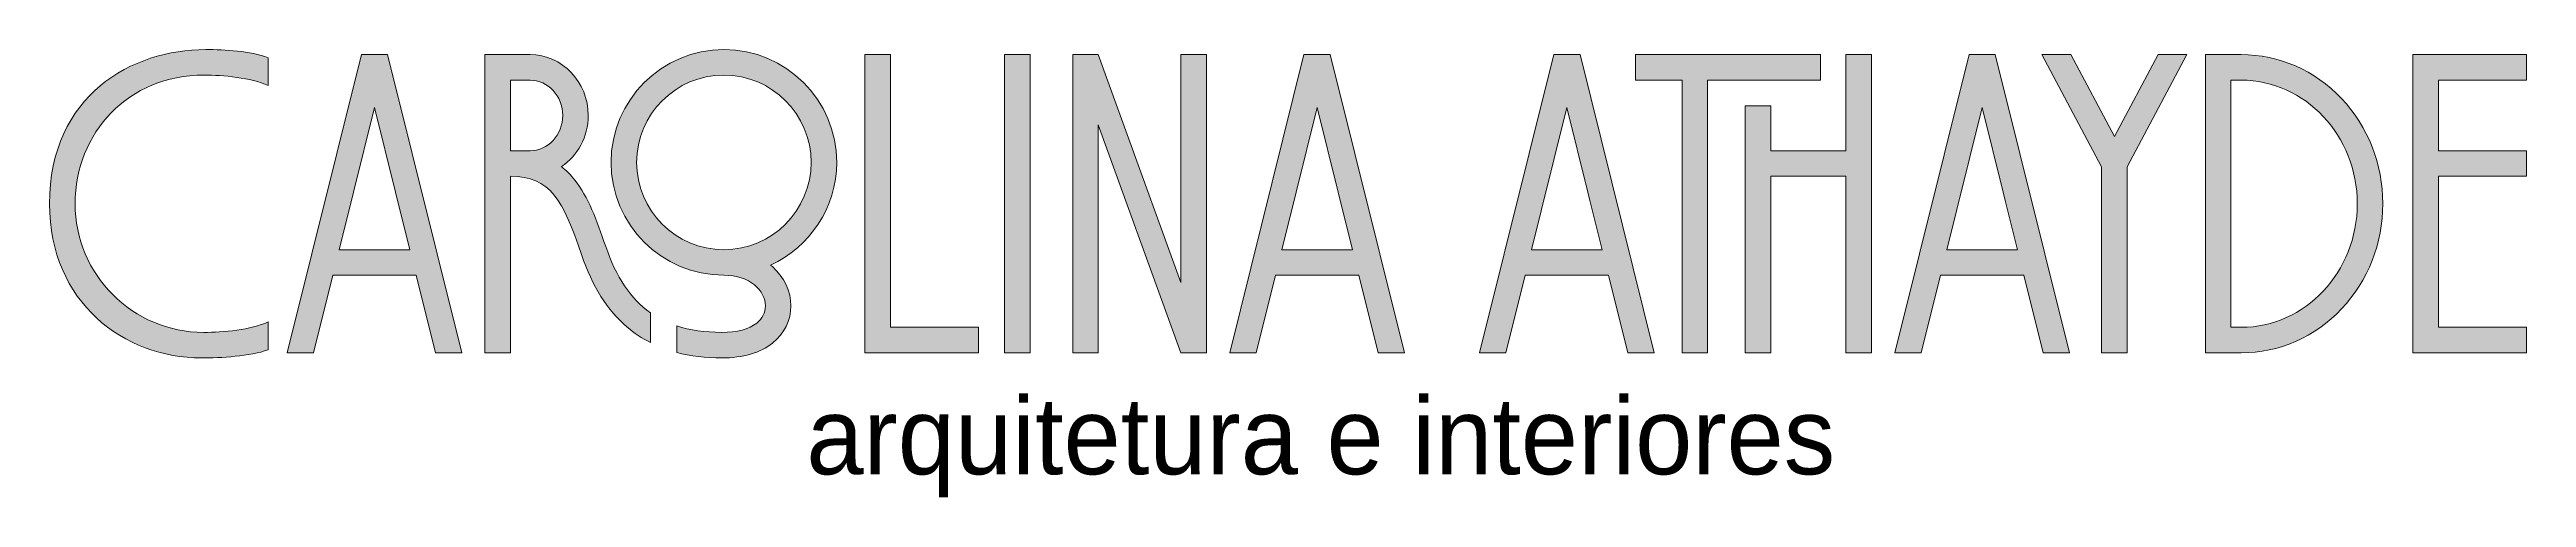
# Model space of a CAD drawing. Extents: x 198 to 882, y -171 to -47.
import ezdxf

# ---------------------------------------------------------------- set-up
doc = ezdxf.new("R2010")
doc.units = 0
doc.header["$MEASUREMENT"] = 0
doc.layers.add('Camada 1', color=7, linetype='Continuous', lineweight=0)

# ---------------------------------------------------------------- blocks, each defined once
blk = doc.blocks.new('Block_1')
at = {"layer": 'Camada 1', "true_color": 0x151515, "transparency": 33554687}
h = blk.add_hatch(color=250, dxfattribs=at)
h.dxf.hatch_style = 2
h.paths.add_polyline_path([(687.34, -55.53), (687.34, -48.48), (673.6, -48.48), (664.78, -48.48), (636.25, -48.48), (636.25, -55.53), (649.12, -55.53), (649.12, -130.84), (656.17, -130.84), (656.17, -55.53), (664.78, -55.53), (664.78, -55.53)])
h = blk.add_hatch(color=250, dxfattribs=at)
h.dxf.hatch_style = 2
h.paths.add_polyline_path([(694.39, -48.48), (694.39, -75.03), (673.6, -75.03), (673.6, -62.58), (666.55, -62.58), (666.55, -130.84), (673.6, -130.84), (673.6, -82.08), (694.39, -82.08), (694.39, -130.84), (701.44, -130.84), (701.44, -48.48)])
at = {"layer": 'Camada 1'}
for points in [[(687.34, -55.53), (687.34, -48.48), (673.6, -48.48), (664.78, -48.48), (636.25, -48.48), (636.25, -55.53), (649.12, -55.53), (649.12, -130.84), (656.17, -130.84), (656.17, -55.53), (664.78, -55.53), (664.78, -55.53)], [(694.39, -48.48), (694.39, -75.03), (673.6, -75.03), (673.6, -62.58), (666.55, -62.58), (666.55, -130.84), (673.6, -130.84), (673.6, -82.08), (694.39, -82.08), (694.39, -130.84), (701.44, -130.84), (701.44, -48.48)]]:
    blk.add_lwpolyline(points, close=True, dxfattribs=at)
blk = doc.blocks.new('Block_2')
at = {"layer": 'Camada 1', "true_color": 0x151515, "transparency": 33554687}
h = blk.add_hatch(color=250, dxfattribs=at)
h.dxf.hatch_style = 2
edge = h.paths.add_edge_path()
edge.add_spline(control_points=[(384.44, -102.35), (371.14, -102.35), (360.33, -91.53), (360.33, -78.24), (360.33, -64.94), (371.14, -54.13), (384.44, -54.13), (397.73, -54.13), (408.55, -64.94), (408.55, -78.24), (408.55, -91.53), (397.73, -102.35), (384.44, -102.35)], knot_values=[0, 0, 0, 0, 1, 1, 1, 2, 2, 2, 3, 3, 3, 4, 4, 4, 4], degree=3, periodic=0)
edge = h.paths.add_edge_path()
edge.add_spline(control_points=[(415.6, -78.24), (415.6, -61.06), (401.62, -47.08), (384.44, -47.08), (367.26, -47.08), (353.28, -61.06), (353.28, -78.24), (353.28, -95.42), (367.26, -109.4), (384.44, -109.4), (391.62, -109.4), (395.91, -113.72), (395.91, -117.89), (395.91, -119.73), (395.08, -121.36), (393.51, -122.61), (391.38, -124.3), (388.06, -125.19), (383.9, -125.19), (379.21, -125.19), (375.08, -124.59), (371.41, -123.38), (371.41, -123.38), (371.41, -130.72), (371.41, -130.72), (375.22, -131.73), (379.39, -132.24), (383.9, -132.24), (389.67, -132.24), (394.51, -130.82), (397.9, -128.13), (401.16, -125.53), (402.96, -121.89), (402.96, -117.89), (402.96, -113.88), (401.09, -109.91), (397.84, -107.03), (397.68, -106.89), (397.51, -106.74), (397.34, -106.6), (408.1, -101.69), (415.6, -90.82), (415.6, -78.24)], knot_values=[0, 0, 0, 0, 1, 1, 1, 2, 2, 2, 3, 3, 3, 4, 4, 4, 5, 5, 5, 6, 6, 6, 7, 7, 7, 8, 8, 8, 9, 9, 9, 10, 10, 10, 11, 11, 11, 12, 12, 12, 13, 13, 13, 14, 14, 14, 14], degree=3, periodic=0)
h = blk.add_hatch(color=250, dxfattribs=at)
h.dxf.hatch_style = 2
edge = h.paths.add_edge_path()
edge.add_spline(control_points=[(330.9, -75.03), (330.9, -75.03), (325.48, -75.03), (325.48, -75.03), (325.48, -75.03), (325.48, -55.53), (325.48, -55.53), (325.48, -55.53), (330.9, -55.53), (330.9, -55.53), (335.88, -55.53), (339.93, -59.9), (339.93, -65.28), (339.93, -70.65), (335.88, -75.03), (330.9, -75.03)], knot_values=[0, 0, 0, 0, 1, 1, 1, 2, 2, 2, 3, 3, 3, 4, 4, 4, 5, 5, 5, 5], degree=3, periodic=0)
edge = h.paths.add_edge_path()
edge.add_spline(control_points=[(364.18, -119.78), (358.7, -115.91), (354.67, -109.88), (351.79, -101.43), (349.31, -94.18), (346.96, -87.79), (343.25, -83.11), (342.13, -81.69), (340.9, -80.47), (339.56, -79.42), (344.02, -76.44), (346.98, -71.21), (346.98, -65.28), (346.98, -56.01), (339.77, -48.48), (330.9, -48.48), (330.9, -48.48), (318.42, -48.48), (318.42, -48.48), (318.42, -48.48), (318.42, -130.84), (318.42, -130.84), (318.42, -130.84), (325.48, -130.84), (325.48, -130.84), (325.48, -130.84), (325.48, -82.08), (325.48, -82.08), (325.48, -82.08), (325.48, -82.08), (325.48, -82.08), (336.58, -82.08), (339.98, -88.67), (345.12, -103.71), (348.12, -112.51), (352.23, -119.04), (357.68, -123.69), (359.65, -125.38), (361.83, -126.81), (364.18, -128), (364.18, -128), (364.18, -119.78), (364.18, -119.78)], knot_values=[0, 0, 0, 0, 1, 1, 1, 2, 2, 2, 3, 3, 3, 4, 4, 4, 5, 5, 5, 6, 6, 6, 7, 7, 7, 8, 8, 8, 9, 9, 9, 10, 10, 10, 11, 11, 11, 12, 12, 12, 13, 13, 13, 14, 14, 14, 14], degree=3, periodic=0)
at = {"layer": 'Camada 1'}
for points, knots in [([(415.6, -78.24), (415.6, -61.06), (401.62, -47.08), (384.44, -47.08), (367.26, -47.08), (353.28, -61.06), (353.28, -78.24), (353.28, -95.42), (367.26, -109.4), (384.44, -109.4), (391.62, -109.4), (395.91, -113.72), (395.91, -117.89), (395.91, -119.73), (395.08, -121.36), (393.51, -122.61), (391.38, -124.3), (388.06, -125.19), (383.9, -125.19), (379.21, -125.19), (375.08, -124.59), (371.41, -123.38), (371.41, -123.38), (371.41, -130.72), (371.41, -130.72), (375.22, -131.73), (379.39, -132.24), (383.9, -132.24), (389.67, -132.24), (394.51, -130.82), (397.9, -128.13), (401.16, -125.53), (402.96, -121.89), (402.96, -117.89), (402.96, -113.88), (401.09, -109.91), (397.84, -107.03), (397.68, -106.89), (397.51, -106.74), (397.34, -106.6), (408.1, -101.69), (415.6, -90.82), (415.6, -78.24)], [0, 0, 0, 0, 1, 1, 1, 2, 2, 2, 3, 3, 3, 4, 4, 4, 5, 5, 5, 6, 6, 6, 7, 7, 7, 8, 8, 8, 9, 9, 9, 10, 10, 10, 11, 11, 11, 12, 12, 12, 13, 13, 13, 14, 14, 14, 14]), ([(364.18, -119.78), (358.7, -115.91), (354.67, -109.88), (351.79, -101.43), (349.31, -94.18), (346.96, -87.79), (343.25, -83.11), (342.13, -81.69), (340.9, -80.47), (339.56, -79.42), (344.02, -76.44), (346.98, -71.21), (346.98, -65.28), (346.98, -56.01), (339.77, -48.48), (330.9, -48.48), (330.9, -48.48), (318.42, -48.48), (318.42, -48.48), (318.42, -48.48), (318.42, -130.84), (318.42, -130.84), (318.42, -130.84), (325.48, -130.84), (325.48, -130.84), (325.48, -130.84), (325.48, -82.08), (325.48, -82.08), (325.48, -82.08), (325.48, -82.08), (325.48, -82.08), (336.58, -82.08), (339.98, -88.67), (345.12, -103.71), (348.12, -112.51), (352.23, -119.04), (357.68, -123.69), (359.65, -125.38), (361.83, -126.81), (364.18, -128), (364.18, -128), (364.18, -119.78), (364.18, -119.78)], [0, 0, 0, 0, 1, 1, 1, 2, 2, 2, 3, 3, 3, 4, 4, 4, 5, 5, 5, 6, 6, 6, 7, 7, 7, 8, 8, 8, 9, 9, 9, 10, 10, 10, 11, 11, 11, 12, 12, 12, 13, 13, 13, 14, 14, 14, 14]), ([(384.44, -102.35), (371.14, -102.35), (360.33, -91.53), (360.33, -78.24), (360.33, -64.94), (371.14, -54.13), (384.44, -54.13), (397.73, -54.13), (408.55, -64.94), (408.55, -78.24), (408.55, -91.53), (397.73, -102.35), (384.44, -102.35)], [0, 0, 0, 0, 1, 1, 1, 2, 2, 2, 3, 3, 3, 4, 4, 4, 4]), ([(330.9, -75.03), (330.9, -75.03), (325.48, -75.03), (325.48, -75.03), (325.48, -75.03), (325.48, -55.53), (325.48, -55.53), (325.48, -55.53), (330.9, -55.53), (330.9, -55.53), (335.88, -55.53), (339.93, -59.9), (339.93, -65.28), (339.93, -70.65), (335.88, -75.03), (330.9, -75.03)], [0, 0, 0, 0, 1, 1, 1, 2, 2, 2, 3, 3, 3, 4, 4, 4, 5, 5, 5, 5])]:
    blk.add_open_spline(points, degree=3, knots=knots, dxfattribs=at)
blk = doc.blocks.new('Block_0')
at = {"layer": 'Camada 1', "true_color": 0x151515, "transparency": 33554687}
h = blk.add_hatch(color=250, dxfattribs=at)
h.dxf.hatch_style = 2
edge = h.paths.add_edge_path()
edge.add_spline(control_points=[(240.76, -54.13), (220.01, -54.13), (205.23, -70.07), (205.23, -89.66), (205.23, -109.25), (221.17, -125.19), (240.76, -125.19), (246.2, -125.19), (253.79, -124.47), (258.54, -122.31), (258.54, -122.31), (258.54, -130), (258.54, -130), (253.66, -131.81), (245.41, -132.24), (240.13, -132.24), (218.83, -132.24), (198.18, -117.03), (198.18, -89.66), (198.18, -59.55), (221.11, -47.08), (241.32, -47.08), (246.59, -47.08), (253.66, -47.52), (258.54, -49.32), (258.54, -49.32), (258.54, -57.01), (258.54, -57.01), (253.79, -54.85), (246.2, -54.13), (240.76, -54.13), (240.76, -54.13), (240.76, -54.13), (240.76, -54.13)], knot_values=[0, 0, 0, 0, 1, 1, 1, 2, 2, 2, 3, 3, 3, 4, 4, 4, 5, 5, 5, 6, 6, 6, 7, 7, 7, 8, 8, 8, 9, 9, 9, 10, 10, 10, 11, 11, 11, 11], degree=3, periodic=0)
h = blk.add_hatch(color=250, dxfattribs=at)
h.dxf.hatch_style = 2
edge = h.paths.add_edge_path()
edge.add_spline(control_points=[(278.18, -102.35), (278.18, -102.35), (282.11, -86.51), (282.11, -86.51), (282.11, -86.51), (282.11, -86.51), (282.11, -86.51), (282.11, -86.51), (287.93, -63.1), (287.93, -63.1), (287.93, -63.1), (293.75, -86.51), (293.75, -86.51), (293.75, -86.51), (297.69, -102.35), (297.69, -102.35), (297.69, -102.35), (278.18, -102.35), (278.18, -102.35)], knot_values=[0, 0, 0, 0, 1, 1, 1, 2, 2, 2, 3, 3, 3, 4, 4, 4, 5, 5, 5, 6, 6, 6, 6], degree=3, periodic=0)
edge = h.paths.add_edge_path()
edge.add_spline(control_points=[(304.77, -130.84), (304.77, -130.84), (312.03, -130.84), (312.03, -130.84), (312.03, -130.84), (291.56, -48.48), (291.56, -48.48), (291.56, -48.48), (284.3, -48.48), (284.3, -48.48), (284.3, -48.48), (263.83, -130.84), (263.83, -130.84), (263.83, -130.84), (271.1, -130.84), (271.1, -130.84), (271.1, -130.84), (276.42, -109.4), (276.42, -109.4), (276.42, -109.4), (299.44, -109.4), (299.44, -109.4), (299.44, -109.4), (304.77, -130.84), (304.77, -130.84)], knot_values=[0, 0, 0, 0, 1, 1, 1, 2, 2, 2, 3, 3, 3, 4, 4, 4, 5, 5, 5, 6, 6, 6, 7, 7, 7, 8, 8, 8, 8], degree=3, periodic=0)
h = blk.add_hatch(color=250, dxfattribs=at)
h.dxf.hatch_style = 2
edge = h.paths.add_edge_path()
edge.add_spline(control_points=[(454.75, -123.79), (454.75, -123.79), (454.75, -130.84), (454.75, -130.84), (454.75, -130.84), (423.38, -130.84), (423.38, -130.84), (423.38, -130.84), (423.38, -48.48), (423.38, -48.48), (423.38, -48.48), (430.43, -48.48), (430.43, -48.48), (430.43, -48.48), (430.43, -123.79), (430.43, -123.79), (430.43, -123.79), (454.75, -123.79), (454.75, -123.79)], knot_values=[0, 0, 0, 0, 1, 1, 1, 2, 2, 2, 3, 3, 3, 4, 4, 4, 5, 5, 5, 6, 6, 6, 6], degree=3, periodic=0)
h = blk.add_hatch(color=250, dxfattribs=at)
h.dxf.hatch_style = 2
edge = h.paths.add_edge_path()
edge.add_spline(control_points=[(461.97, -130.84), (461.97, -130.84), (461.97, -48.48), (461.97, -48.48), (461.97, -48.48), (469.02, -48.48), (469.02, -48.48), (469.02, -48.48), (469.02, -130.84), (469.02, -130.84), (469.02, -130.84), (461.97, -130.84), (461.97, -130.84)], knot_values=[0, 0, 0, 0, 1, 1, 1, 2, 2, 2, 3, 3, 3, 4, 4, 4, 4], degree=3, periodic=0)
h = blk.add_hatch(color=250, dxfattribs=at)
h.dxf.hatch_style = 2
h.paths.add_polyline_path([(510.69, -48.48), (510.69, -71.97), (510.69, -82.08), (510.69, -86.42), (510.69, -111.42), (487.85, -48.48), (480.8, -48.48), (480.8, -130.84), (487.85, -130.84), (487.85, -86.42), (487.85, -67.9), (510.69, -130.84), (517.74, -130.84), (517.74, -48.48)])
h = blk.add_hatch(color=250, dxfattribs=at)
h.dxf.hatch_style = 2
edge = h.paths.add_edge_path()
edge.add_spline(control_points=[(538.56, -102.35), (538.56, -102.35), (542.49, -86.51), (542.49, -86.51), (542.49, -86.51), (542.49, -86.51), (542.49, -86.51), (542.49, -86.51), (548.31, -63.1), (548.31, -63.1), (548.31, -63.1), (554.13, -86.51), (554.13, -86.51), (554.13, -86.51), (558.07, -102.35), (558.07, -102.35), (558.07, -102.35), (538.56, -102.35), (538.56, -102.35)], knot_values=[0, 0, 0, 0, 1, 1, 1, 2, 2, 2, 3, 3, 3, 4, 4, 4, 5, 5, 5, 6, 6, 6, 6], degree=3, periodic=0)
edge = h.paths.add_edge_path()
edge.add_spline(control_points=[(565.15, -130.84), (565.15, -130.84), (572.41, -130.84), (572.41, -130.84), (572.41, -130.84), (551.94, -48.48), (551.94, -48.48), (551.94, -48.48), (544.68, -48.48), (544.68, -48.48), (544.68, -48.48), (524.21, -130.84), (524.21, -130.84), (524.21, -130.84), (531.48, -130.84), (531.48, -130.84), (531.48, -130.84), (536.81, -109.4), (536.81, -109.4), (536.81, -109.4), (559.82, -109.4), (559.82, -109.4), (559.82, -109.4), (565.15, -130.84), (565.15, -130.84)], knot_values=[0, 0, 0, 0, 1, 1, 1, 2, 2, 2, 3, 3, 3, 4, 4, 4, 5, 5, 5, 6, 6, 6, 7, 7, 7, 8, 8, 8, 8], degree=3, periodic=0)
h = blk.add_hatch(color=250, dxfattribs=at)
h.dxf.hatch_style = 2
edge = h.paths.add_edge_path()
edge.add_spline(control_points=[(607.53, -102.35), (607.53, -102.35), (610.29, -91.25), (610.29, -91.25), (610.29, -91.25), (610.29, -91.25), (610.29, -91.25), (610.29, -91.25), (617.29, -63.1), (617.29, -63.1), (617.29, -63.1), (623.1, -86.51), (623.1, -86.51), (623.1, -86.51), (623.66, -88.76), (623.66, -88.76), (623.66, -88.76), (624.12, -90.58), (624.12, -90.58), (624.12, -90.58), (627.04, -102.35), (627.04, -102.35), (627.04, -102.35), (607.53, -102.35), (607.53, -102.35)], knot_values=[0, 0, 0, 0, 1, 1, 1, 2, 2, 2, 3, 3, 3, 4, 4, 4, 5, 5, 5, 6, 6, 6, 7, 7, 7, 8, 8, 8, 8], degree=3, periodic=0)
edge = h.paths.add_edge_path()
edge.add_spline(control_points=[(634.12, -130.84), (634.12, -130.84), (641.39, -130.84), (641.39, -130.84), (641.39, -130.84), (620.92, -48.48), (620.92, -48.48), (620.92, -48.48), (613.65, -48.48), (613.65, -48.48), (613.65, -48.48), (593.19, -130.84), (593.19, -130.84), (593.19, -130.84), (600.45, -130.84), (600.45, -130.84), (600.45, -130.84), (605.78, -109.4), (605.78, -109.4), (605.78, -109.4), (628.79, -109.4), (628.79, -109.4), (628.79, -109.4), (634.12, -130.84), (634.12, -130.84)], knot_values=[0, 0, 0, 0, 1, 1, 1, 2, 2, 2, 3, 3, 3, 4, 4, 4, 5, 5, 5, 6, 6, 6, 7, 7, 7, 8, 8, 8, 8], degree=3, periodic=0)
h = blk.add_hatch(color=250, dxfattribs=at)
h.dxf.hatch_style = 2
edge = h.paths.add_edge_path()
edge.add_spline(control_points=[(722.25, -102.35), (722.25, -102.35), (725.01, -91.25), (725.01, -91.25), (725.01, -91.25), (725.01, -91.25), (725.01, -91.25), (725.01, -91.25), (732.01, -63.1), (732.01, -63.1), (732.01, -63.1), (737.83, -86.51), (737.83, -86.51), (737.83, -86.51), (738.38, -88.76), (738.38, -88.76), (738.38, -88.76), (738.84, -90.58), (738.84, -90.58), (738.84, -90.58), (741.76, -102.35), (741.76, -102.35), (741.76, -102.35), (722.25, -102.35), (722.25, -102.35)], knot_values=[0, 0, 0, 0, 1, 1, 1, 2, 2, 2, 3, 3, 3, 4, 4, 4, 5, 5, 5, 6, 6, 6, 7, 7, 7, 8, 8, 8, 8], degree=3, periodic=0)
edge = h.paths.add_edge_path()
edge.add_spline(control_points=[(748.84, -130.84), (748.84, -130.84), (756.11, -130.84), (756.11, -130.84), (756.11, -130.84), (735.64, -48.48), (735.64, -48.48), (735.64, -48.48), (728.37, -48.48), (728.37, -48.48), (728.37, -48.48), (707.91, -130.84), (707.91, -130.84), (707.91, -130.84), (715.17, -130.84), (715.17, -130.84), (715.17, -130.84), (720.5, -109.4), (720.5, -109.4), (720.5, -109.4), (743.51, -109.4), (743.51, -109.4), (743.51, -109.4), (748.84, -130.84), (748.84, -130.84)], knot_values=[0, 0, 0, 0, 1, 1, 1, 2, 2, 2, 3, 3, 3, 4, 4, 4, 5, 5, 5, 6, 6, 6, 7, 7, 7, 8, 8, 8, 8], degree=3, periodic=0)
h = blk.add_hatch(color=250, dxfattribs=at)
h.dxf.hatch_style = 2
edge = h.paths.add_edge_path()
edge.add_spline(control_points=[(788.57, -48.48), (788.57, -48.48), (772.06, -79.43), (772.06, -79.43), (772.06, -79.43), (772.06, -130.84), (772.06, -130.84), (772.06, -130.84), (765.01, -130.84), (765.01, -130.84), (765.01, -130.84), (765.01, -79.43), (765.01, -79.43), (765.01, -79.43), (748.5, -48.48), (748.5, -48.48), (748.5, -48.48), (756.49, -48.48), (756.49, -48.48), (756.49, -48.48), (768.54, -71.06), (768.54, -71.06), (768.54, -71.06), (780.58, -48.48), (780.58, -48.48), (780.58, -48.48), (788.57, -48.48), (788.57, -48.48)], knot_values=[0, 0, 0, 0, 1, 1, 1, 2, 2, 2, 3, 3, 3, 4, 4, 4, 5, 5, 5, 6, 6, 6, 7, 7, 7, 8, 8, 8, 9, 9, 9, 9], degree=3, periodic=0)
h = blk.add_hatch(color=250, dxfattribs=at)
h.dxf.hatch_style = 2
edge = h.paths.add_edge_path()
edge.add_spline(control_points=[(835.62, -89.66), (835.62, -70.84), (821.23, -55.53), (803.54, -55.53), (803.54, -55.53), (800.73, -55.53), (800.73, -55.53), (800.73, -55.53), (800.73, -123.79), (800.73, -123.79), (800.73, -123.79), (803.54, -123.79), (803.54, -123.79), (821.23, -123.79), (835.62, -108.48), (835.62, -89.66)], knot_values=[0, 0, 0, 0, 1, 1, 1, 2, 2, 2, 3, 3, 3, 4, 4, 4, 5, 5, 5, 5], degree=3, periodic=0)
edge = h.paths.add_edge_path()
edge.add_spline(control_points=[(842.67, -89.66), (842.67, -100.62), (838.62, -110.94), (831.28, -118.71), (823.88, -126.53), (814.03, -130.84), (803.54, -130.84), (803.54, -130.84), (793.68, -130.84), (793.68, -130.84), (793.68, -130.84), (793.68, -48.48), (793.68, -48.48), (793.68, -48.48), (803.54, -48.48), (803.54, -48.48), (814.03, -48.48), (823.88, -52.79), (831.28, -60.61), (838.62, -68.38), (842.67, -78.7), (842.67, -89.66)], knot_values=[0, 0, 0, 0, 1, 1, 1, 2, 2, 2, 3, 3, 3, 4, 4, 4, 5, 5, 5, 6, 6, 6, 7, 7, 7, 7], degree=3, periodic=0)
h = blk.add_hatch(color=250, dxfattribs=at)
h.dxf.hatch_style = 2
h.paths.add_polyline_path([(882.35, -82.08), (882.35, -75.02), (876.7, -75.02), (876.7, -75.03), (858.03, -75.03), (858.03, -55.53), (882.35, -55.53), (882.35, -48.48), (850.98, -48.48), (850.98, -130.84), (882.35, -130.84), (882.35, -123.79), (858.03, -123.79), (858.03, -82.08), (876.7, -82.08), (876.7, -82.08)])
at = {"layer": 'Camada 1'}
for points in [[(510.69, -48.48), (510.69, -71.97), (510.69, -82.08), (510.69, -86.42), (510.69, -111.42), (487.85, -48.48), (480.8, -48.48), (480.8, -130.84), (487.85, -130.84), (487.85, -86.42), (487.85, -67.9), (510.69, -130.84), (517.74, -130.84), (517.74, -48.48)], [(882.35, -82.08), (882.35, -75.02), (876.7, -75.02), (876.7, -75.03), (858.03, -75.03), (858.03, -55.53), (882.35, -55.53), (882.35, -48.48), (850.98, -48.48), (850.98, -130.84), (882.35, -130.84), (882.35, -123.79), (858.03, -123.79), (858.03, -82.08), (876.7, -82.08), (876.7, -82.08)]]:
    blk.add_lwpolyline(points, close=True, dxfattribs=at)
for points, knots in [([(240.76, -54.13), (220.01, -54.13), (205.23, -70.07), (205.23, -89.66), (205.23, -109.25), (221.17, -125.19), (240.76, -125.19), (246.2, -125.19), (253.79, -124.47), (258.54, -122.31), (258.54, -122.31), (258.54, -130), (258.54, -130), (253.66, -131.81), (245.41, -132.24), (240.13, -132.24), (218.83, -132.24), (198.18, -117.03), (198.18, -89.66), (198.18, -59.55), (221.11, -47.08), (241.32, -47.08), (246.59, -47.08), (253.66, -47.52), (258.54, -49.32), (258.54, -49.32), (258.54, -57.01), (258.54, -57.01), (253.79, -54.85), (246.2, -54.13), (240.76, -54.13), (240.76, -54.13), (240.76, -54.13), (240.76, -54.13)], [0, 0, 0, 0, 1, 1, 1, 2, 2, 2, 3, 3, 3, 4, 4, 4, 5, 5, 5, 6, 6, 6, 7, 7, 7, 8, 8, 8, 9, 9, 9, 10, 10, 10, 11, 11, 11, 11]), ([(304.77, -130.84), (304.77, -130.84), (312.03, -130.84), (312.03, -130.84), (312.03, -130.84), (291.56, -48.48), (291.56, -48.48), (291.56, -48.48), (284.3, -48.48), (284.3, -48.48), (284.3, -48.48), (263.83, -130.84), (263.83, -130.84), (263.83, -130.84), (271.1, -130.84), (271.1, -130.84), (271.1, -130.84), (276.42, -109.4), (276.42, -109.4), (276.42, -109.4), (299.44, -109.4), (299.44, -109.4), (299.44, -109.4), (304.77, -130.84), (304.77, -130.84)], [0, 0, 0, 0, 1, 1, 1, 2, 2, 2, 3, 3, 3, 4, 4, 4, 5, 5, 5, 6, 6, 6, 7, 7, 7, 8, 8, 8, 8]), ([(454.75, -123.79), (454.75, -123.79), (454.75, -130.84), (454.75, -130.84), (454.75, -130.84), (423.38, -130.84), (423.38, -130.84), (423.38, -130.84), (423.38, -48.48), (423.38, -48.48), (423.38, -48.48), (430.43, -48.48), (430.43, -48.48), (430.43, -48.48), (430.43, -123.79), (430.43, -123.79), (430.43, -123.79), (454.75, -123.79), (454.75, -123.79)], [0, 0, 0, 0, 1, 1, 1, 2, 2, 2, 3, 3, 3, 4, 4, 4, 5, 5, 5, 6, 6, 6, 6]), ([(461.97, -130.84), (461.97, -130.84), (461.97, -48.48), (461.97, -48.48), (461.97, -48.48), (469.02, -48.48), (469.02, -48.48), (469.02, -48.48), (469.02, -130.84), (469.02, -130.84), (469.02, -130.84), (461.97, -130.84), (461.97, -130.84)], [0, 0, 0, 0, 1, 1, 1, 2, 2, 2, 3, 3, 3, 4, 4, 4, 4]), ([(565.15, -130.84), (565.15, -130.84), (572.41, -130.84), (572.41, -130.84), (572.41, -130.84), (551.94, -48.48), (551.94, -48.48), (551.94, -48.48), (544.68, -48.48), (544.68, -48.48), (544.68, -48.48), (524.21, -130.84), (524.21, -130.84), (524.21, -130.84), (531.48, -130.84), (531.48, -130.84), (531.48, -130.84), (536.81, -109.4), (536.81, -109.4), (536.81, -109.4), (559.82, -109.4), (559.82, -109.4), (559.82, -109.4), (565.15, -130.84), (565.15, -130.84)], [0, 0, 0, 0, 1, 1, 1, 2, 2, 2, 3, 3, 3, 4, 4, 4, 5, 5, 5, 6, 6, 6, 7, 7, 7, 8, 8, 8, 8]), ([(634.12, -130.84), (634.12, -130.84), (641.39, -130.84), (641.39, -130.84), (641.39, -130.84), (620.92, -48.48), (620.92, -48.48), (620.92, -48.48), (613.65, -48.48), (613.65, -48.48), (613.65, -48.48), (593.19, -130.84), (593.19, -130.84), (593.19, -130.84), (600.45, -130.84), (600.45, -130.84), (600.45, -130.84), (605.78, -109.4), (605.78, -109.4), (605.78, -109.4), (628.79, -109.4), (628.79, -109.4), (628.79, -109.4), (634.12, -130.84), (634.12, -130.84)], [0, 0, 0, 0, 1, 1, 1, 2, 2, 2, 3, 3, 3, 4, 4, 4, 5, 5, 5, 6, 6, 6, 7, 7, 7, 8, 8, 8, 8]), ([(748.84, -130.84), (748.84, -130.84), (756.11, -130.84), (756.11, -130.84), (756.11, -130.84), (735.64, -48.48), (735.64, -48.48), (735.64, -48.48), (728.37, -48.48), (728.37, -48.48), (728.37, -48.48), (707.91, -130.84), (707.91, -130.84), (707.91, -130.84), (715.17, -130.84), (715.17, -130.84), (715.17, -130.84), (720.5, -109.4), (720.5, -109.4), (720.5, -109.4), (743.51, -109.4), (743.51, -109.4), (743.51, -109.4), (748.84, -130.84), (748.84, -130.84)], [0, 0, 0, 0, 1, 1, 1, 2, 2, 2, 3, 3, 3, 4, 4, 4, 5, 5, 5, 6, 6, 6, 7, 7, 7, 8, 8, 8, 8]), ([(788.57, -48.48), (788.57, -48.48), (772.06, -79.43), (772.06, -79.43), (772.06, -79.43), (772.06, -130.84), (772.06, -130.84), (772.06, -130.84), (765.01, -130.84), (765.01, -130.84), (765.01, -130.84), (765.01, -79.43), (765.01, -79.43), (765.01, -79.43), (748.5, -48.48), (748.5, -48.48), (748.5, -48.48), (756.49, -48.48), (756.49, -48.48), (756.49, -48.48), (768.54, -71.06), (768.54, -71.06), (768.54, -71.06), (780.58, -48.48), (780.58, -48.48), (780.58, -48.48), (788.57, -48.48), (788.57, -48.48)], [0, 0, 0, 0, 1, 1, 1, 2, 2, 2, 3, 3, 3, 4, 4, 4, 5, 5, 5, 6, 6, 6, 7, 7, 7, 8, 8, 8, 9, 9, 9, 9]), ([(842.67, -89.66), (842.67, -100.62), (838.62, -110.94), (831.28, -118.71), (823.88, -126.53), (814.03, -130.84), (803.54, -130.84), (803.54, -130.84), (793.68, -130.84), (793.68, -130.84), (793.68, -130.84), (793.68, -48.48), (793.68, -48.48), (793.68, -48.48), (803.54, -48.48), (803.54, -48.48), (814.03, -48.48), (823.88, -52.79), (831.28, -60.61), (838.62, -68.38), (842.67, -78.7), (842.67, -89.66)], [0, 0, 0, 0, 1, 1, 1, 2, 2, 2, 3, 3, 3, 4, 4, 4, 5, 5, 5, 6, 6, 6, 7, 7, 7, 7]), ([(835.62, -89.66), (835.62, -70.84), (821.23, -55.53), (803.54, -55.53), (803.54, -55.53), (800.73, -55.53), (800.73, -55.53), (800.73, -55.53), (800.73, -123.79), (800.73, -123.79), (800.73, -123.79), (803.54, -123.79), (803.54, -123.79), (821.23, -123.79), (835.62, -108.48), (835.62, -89.66)], [0, 0, 0, 0, 1, 1, 1, 2, 2, 2, 3, 3, 3, 4, 4, 4, 5, 5, 5, 5]), ([(278.18, -102.35), (278.18, -102.35), (282.11, -86.51), (282.11, -86.51), (282.11, -86.51), (282.11, -86.51), (282.11, -86.51), (282.11, -86.51), (287.93, -63.1), (287.93, -63.1), (287.93, -63.1), (293.75, -86.51), (293.75, -86.51), (293.75, -86.51), (297.69, -102.35), (297.69, -102.35), (297.69, -102.35), (278.18, -102.35), (278.18, -102.35)], [0, 0, 0, 0, 1, 1, 1, 2, 2, 2, 3, 3, 3, 4, 4, 4, 5, 5, 5, 6, 6, 6, 6]), ([(538.56, -102.35), (538.56, -102.35), (542.49, -86.51), (542.49, -86.51), (542.49, -86.51), (542.49, -86.51), (542.49, -86.51), (542.49, -86.51), (548.31, -63.1), (548.31, -63.1), (548.31, -63.1), (554.13, -86.51), (554.13, -86.51), (554.13, -86.51), (558.07, -102.35), (558.07, -102.35), (558.07, -102.35), (538.56, -102.35), (538.56, -102.35)], [0, 0, 0, 0, 1, 1, 1, 2, 2, 2, 3, 3, 3, 4, 4, 4, 5, 5, 5, 6, 6, 6, 6]), ([(607.53, -102.35), (607.53, -102.35), (610.29, -91.25), (610.29, -91.25), (610.29, -91.25), (610.29, -91.25), (610.29, -91.25), (610.29, -91.25), (617.29, -63.1), (617.29, -63.1), (617.29, -63.1), (623.1, -86.51), (623.1, -86.51), (623.1, -86.51), (623.66, -88.76), (623.66, -88.76), (623.66, -88.76), (624.12, -90.58), (624.12, -90.58), (624.12, -90.58), (627.04, -102.35), (627.04, -102.35), (627.04, -102.35), (607.53, -102.35), (607.53, -102.35)], [0, 0, 0, 0, 1, 1, 1, 2, 2, 2, 3, 3, 3, 4, 4, 4, 5, 5, 5, 6, 6, 6, 7, 7, 7, 8, 8, 8, 8]), ([(722.25, -102.35), (722.25, -102.35), (725.01, -91.25), (725.01, -91.25), (725.01, -91.25), (725.01, -91.25), (725.01, -91.25), (725.01, -91.25), (732.01, -63.1), (732.01, -63.1), (732.01, -63.1), (737.83, -86.51), (737.83, -86.51), (737.83, -86.51), (738.38, -88.76), (738.38, -88.76), (738.38, -88.76), (738.84, -90.58), (738.84, -90.58), (738.84, -90.58), (741.76, -102.35), (741.76, -102.35), (741.76, -102.35), (722.25, -102.35), (722.25, -102.35)], [0, 0, 0, 0, 1, 1, 1, 2, 2, 2, 3, 3, 3, 4, 4, 4, 5, 5, 5, 6, 6, 6, 7, 7, 7, 8, 8, 8, 8])]:
    blk.add_open_spline(points, degree=3, knots=knots, dxfattribs=at)
for name in ['Block_2', 'Block_1']:
    blk.add_blockref(name, (0, 0), dxfattribs=at)
at = {"layer": 'Camada 1', "insert": (407.22, -170.78), "char_height": 0.2, "attachment_point": 7}
blk.add_mtext('\\C250;\\c2105123;\\FManrope Regular|b0|i0|c1;\\H21.240000;\\W1.000000;arquitetura e interiores', dxfattribs=at)

msp = doc.modelspace()

# ---------------------------------------------------------------- block references
at = {"layer": 'Camada 1'}
msp.add_blockref('Block_0', (0, 0), dxfattribs=at)

doc.saveas('drawing.dxf')
